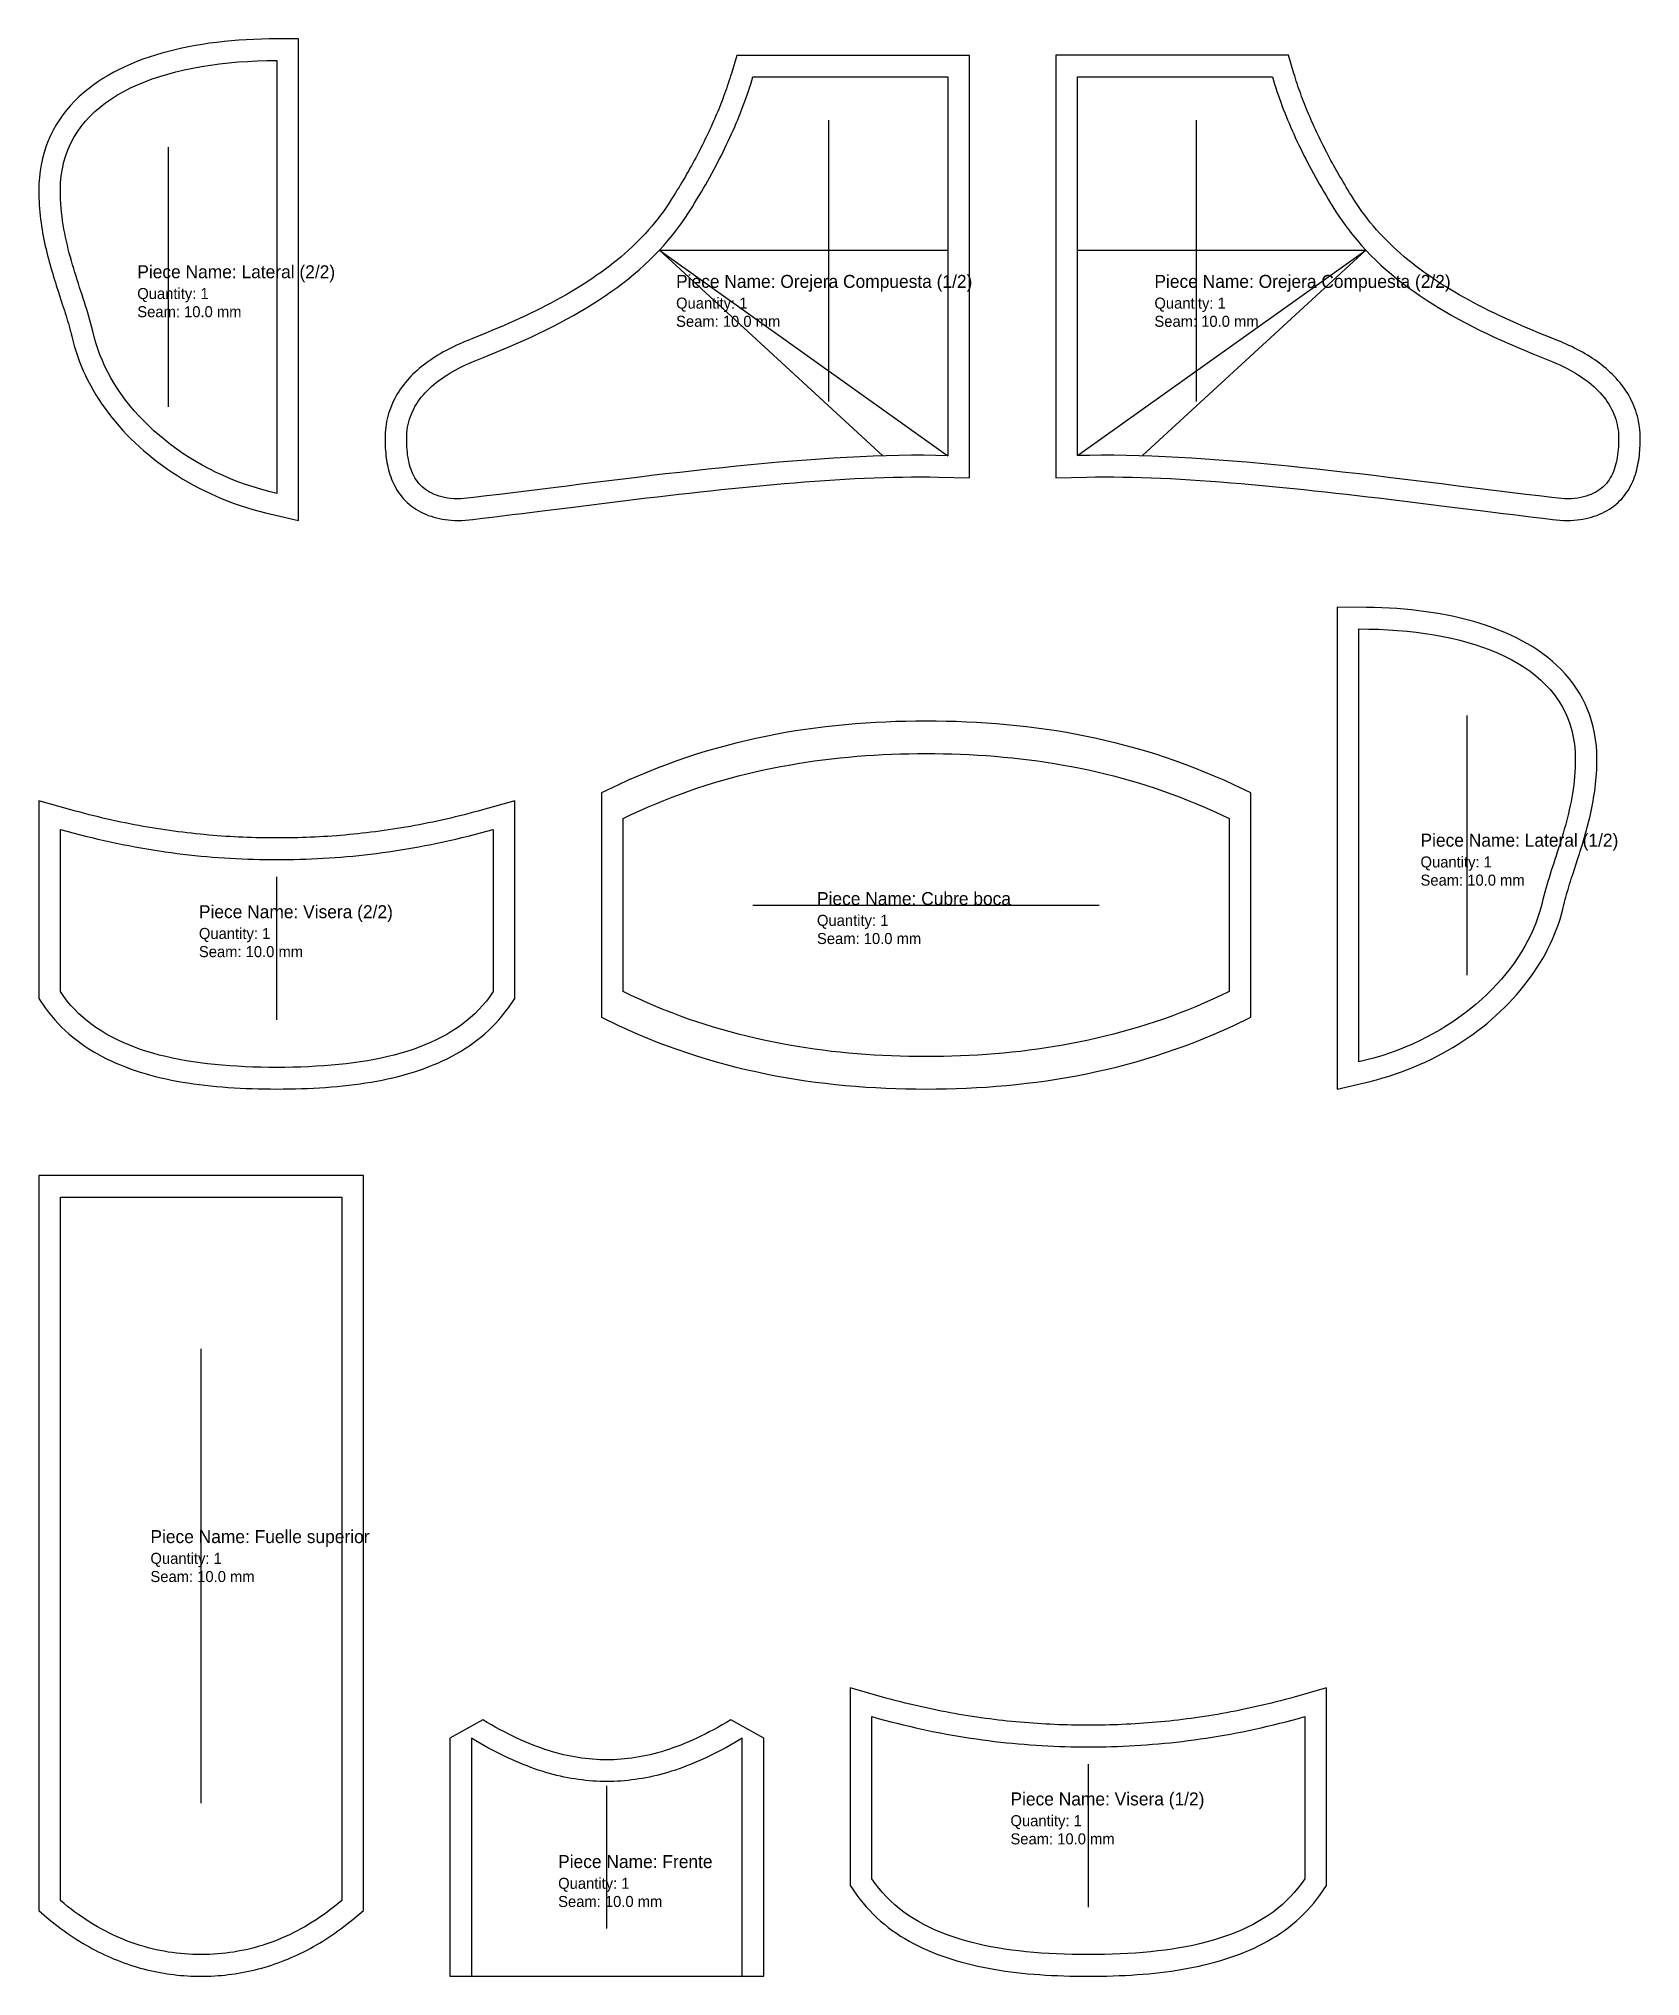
# Model space of a CAD drawing. Extents: x 0 to 74, y 0 to 89.5.
import ezdxf

# ---------------------------------------------------------------- set-up
doc = ezdxf.new("R2010")
doc.units = 0
for name, color, linetype in [('1', 7, 'Continuous'), ('4', 1, 'Continuous'), ('7', 3, 'Continuous'), ('8', 5, 'Continuous')]:
    doc.layers.add(name, color=color, linetype=linetype)

# ---------------------------------------------------------------- blocks, each defined once
blk = doc.blocks.new('PIECE_1_FUELLE_SUPERIOR')
at = {"layer": '1'}
blk.add_lwpolyline([(6.658, -0.999), (6.816, -0.995), (6.974, -0.99), (7.132, -0.982), (7.289, -0.971), (7.446, -0.958), (7.603, -0.943), (7.759, -0.926), (7.916, -0.906), (8.072, -0.884), (8.228, -0.859), (8.383, -0.832), (8.538, -0.803), (8.693, -0.772), (8.847, -0.737), (9.001, -0.701), (9.155, -0.662), (9.308, -0.621), (9.46, -0.577), (9.613, -0.531), (9.764, -0.483), (9.916, -0.432), (10.067, -0.378), (10.218, -0.322), (10.367, -0.264), (10.516, -0.204), (10.665, -0.141), (10.813, -0.076), (10.961, -0.008), (11.108, 0.063), (11.255, 0.135), (11.401, 0.21), (11.546, 0.288), (11.691, 0.368), (11.835, 0.45), (11.979, 0.535), (12.121, 0.622), (12.264, 0.711), (12.405, 0.803), (12.546, 0.898), (12.686, 0.994), (12.825, 1.093), (12.964, 1.195), (13.103, 1.299), (13.24, 1.405), (13.377, 1.514), (13.512, 1.625), (14, 2.034), (14, 36), (-1, 36), (-1, 2.034), (-0.512, 1.625), (-0.377, 1.514), (-0.24, 1.405), (-0.102, 1.299), (0.036, 1.195), (0.175, 1.093), (0.314, 0.994), (0.454, 0.898), (0.595, 0.803), (0.736, 0.711), (0.879, 0.622), (1.022, 0.535), (1.165, 0.45), (1.309, 0.368), (1.454, 0.288), (1.599, 0.21), (1.745, 0.135), (1.892, 0.063), (2.039, -0.008), (2.187, -0.076), (2.335, -0.141), (2.484, -0.204), (2.633, -0.264), (2.783, -0.322), (2.933, -0.378), (3.084, -0.432), (3.236, -0.483), (3.387, -0.531), (3.54, -0.577), (3.692, -0.621), (3.845, -0.662), (3.999, -0.701), (4.153, -0.737), (4.307, -0.772), (4.462, -0.803), (4.617, -0.832), (4.772, -0.859), (4.928, -0.884), (5.084, -0.906), (5.241, -0.926), (5.397, -0.943), (5.554, -0.958), (5.711, -0.971), (5.868, -0.982), (6.026, -0.99), (6.184, -0.995), (6.342, -0.999), (6.5, -1)], close=True, dxfattribs=at)
at = {"layer": '4'}
blk.add_lwpolyline([(0, 2.5), (0, 35), (13, 35), (13, 2.5), (12.833, 2.36), (12.665, 2.225), (12.496, 2.094), (12.326, 1.967), (12.155, 1.843), (11.984, 1.725), (11.811, 1.61), (11.638, 1.499), (11.464, 1.392), (11.289, 1.29), (11.114, 1.191), (10.937, 1.096), (10.76, 1.006), (10.582, 0.919), (10.403, 0.837), (10.224, 0.758), (10.043, 0.683), (9.863, 0.613), (9.681, 0.546), (9.499, 0.483), (9.316, 0.424), (9.132, 0.369), (8.948, 0.318), (8.763, 0.27), (8.577, 0.227), (8.391, 0.187), (8.205, 0.152), (8.017, 0.12), (7.83, 0.091), (7.641, 0.067), (7.452, 0.047), (7.263, 0.03), (7.073, 0.017), (6.882, 0.007), (6.691, 0.002), (6.5, 0), (6.309, 0.002), (6.118, 0.007), (5.927, 0.017), (5.737, 0.03), (5.548, 0.047), (5.359, 0.067), (5.17, 0.091), (4.983, 0.12), (4.795, 0.152), (4.609, 0.187), (4.423, 0.227), (4.237, 0.27), (4.052, 0.318), (3.868, 0.369), (3.684, 0.424), (3.501, 0.483), (3.319, 0.546), (3.138, 0.613), (2.957, 0.683), (2.776, 0.758), (2.597, 0.837), (2.418, 0.919), (2.24, 1.006), (2.063, 1.096), (1.886, 1.191), (1.711, 1.29), (1.536, 1.392), (1.362, 1.499), (1.189, 1.61), (1.016, 1.725), (0.845, 1.843), (0.674, 1.967), (0.504, 2.094), (0.335, 2.225), (0.167, 2.36)], close=True, dxfattribs=at)
at = {"layer": '7'}
blk.add_line((6.5, 7), (6.5, 28), dxfattribs=at)
at = {"layer": '8'}
for s, height, p in [('Piece Name: Fuelle superior', 0.6, (4.16, 19.017)), ('Quantity: 1', 0.51, (4.16, 18.057)), ('Seam: 10.0 mm', 0.51, (4.16, 17.217))]:
    blk.add_text(s, height=height, dxfattribs=at).set_placement(p)
blk = doc.blocks.new('PIECE_2_FRENTE')
at = {"layer": '1'}
blk.add_lwpolyline([(13.5, 11), (11.985, 11.857), (11.776, 11.732), (11.574, 11.614), (11.374, 11.501), (11.176, 11.392), (10.98, 11.288), (10.786, 11.189), (10.594, 11.094), (10.404, 11.003), (10.215, 10.916), (10.029, 10.834), (9.844, 10.757), (9.661, 10.683), (9.479, 10.613), (9.299, 10.548), (9.12, 10.486), (8.943, 10.429), (8.768, 10.375), (8.593, 10.325), (8.42, 10.279), (8.248, 10.237), (8.077, 10.198), (7.907, 10.163), (7.739, 10.132), (7.571, 10.104), (7.404, 10.079), (7.237, 10.058), (7.072, 10.04), (6.906, 10.026), (6.742, 10.014), (6.578, 10.006), (6.414, 10.002), (6.25, 10), (6.086, 10.002), (5.922, 10.006), (5.758, 10.014), (5.594, 10.026), (5.428, 10.04), (5.263, 10.058), (5.096, 10.079), (4.929, 10.104), (4.761, 10.132), (4.593, 10.163), (4.423, 10.198), (4.252, 10.237), (4.08, 10.279), (3.907, 10.325), (3.733, 10.375), (3.557, 10.429), (3.38, 10.486), (3.201, 10.548), (3.021, 10.613), (2.839, 10.683), (2.656, 10.757), (2.471, 10.834), (2.285, 10.916), (2.096, 11.003), (1.906, 11.094), (1.714, 11.189), (1.52, 11.288), (1.324, 11.392), (1.126, 11.501), (0.926, 11.614), (0.724, 11.732), (0.515, 11.857), (-1, 11), (-1, 0), (13.5, 0)], close=True, dxfattribs=at)
at = {"layer": '4'}
blk.add_lwpolyline([(0, 0), (12.5, 0), (12.5, 11), (12.309, 10.885), (12.119, 10.774), (11.931, 10.667), (11.744, 10.563), (11.558, 10.462), (11.374, 10.366), (11.191, 10.273), (11.008, 10.183), (10.827, 10.097), (10.647, 10.014), (10.469, 9.935), (10.291, 9.859), (10.114, 9.787), (9.938, 9.718), (9.763, 9.652), (9.589, 9.59), (9.416, 9.531), (9.244, 9.475), (9.072, 9.422), (8.902, 9.373), (8.732, 9.327), (8.562, 9.284), (8.394, 9.244), (8.226, 9.207), (8.059, 9.174), (7.892, 9.143), (7.726, 9.116), (7.56, 9.091), (7.395, 9.07), (7.23, 9.051), (7.066, 9.035), (6.902, 9.022), (6.739, 9.013), (6.576, 9.006), (6.413, 9.001), (6.25, 9), (6.087, 9.001), (5.924, 9.006), (5.761, 9.013), (5.598, 9.022), (5.434, 9.035), (5.27, 9.051), (5.105, 9.07), (4.94, 9.091), (4.774, 9.116), (4.608, 9.143), (4.441, 9.174), (4.274, 9.207), (4.106, 9.244), (3.938, 9.284), (3.768, 9.327), (3.598, 9.373), (3.428, 9.422), (3.256, 9.475), (3.084, 9.531), (2.911, 9.59), (2.737, 9.652), (2.562, 9.718), (2.386, 9.787), (2.209, 9.859), (2.031, 9.935), (1.853, 10.014), (1.673, 10.097), (1.492, 10.183), (1.309, 10.273), (1.126, 10.366), (0.942, 10.462), (0.756, 10.563), (0.569, 10.667), (0.381, 10.774), (0.191, 10.885), (0, 11)], close=True, dxfattribs=at)
at = {"layer": '7'}
blk.add_line((6.25, 2.2), (6.25, 8.8), dxfattribs=at)
at = {"layer": '8'}
for s, height, p in [('Piece Name: Frente', 0.6, (4, 5)), ('Quantity: 1', 0.51, (4, 4.04)), ('Seam: 10.0 mm', 0.51, (4, 3.2))]:
    blk.add_text(s, height=height, dxfattribs=at).set_placement(p)
blk = doc.blocks.new('PIECE_3_VISERA_1')
at = {"layer": '1'}
blk.add_lwpolyline([(9.222, 10.608), (9.026, 10.613), (8.824, 10.619), (8.634, 10.625), (8.437, 10.633), (8.234, 10.643), (8.037, 10.653), (7.845, 10.664), (7.642, 10.676), (7.444, 10.69), (7.245, 10.704), (7.052, 10.72), (6.854, 10.737), (6.649, 10.755), (6.649, 10.755), (6.455, 10.774), (6.249, 10.795), (6.054, 10.816), (5.851, 10.84), (5.653, 10.863), (5.446, 10.89), (5.247, 10.916), (5.048, 10.944), (4.845, 10.973), (4.636, 11.004), (4.433, 11.036), (4.235, 11.068), (4.031, 11.103), (3.82, 11.139), (3.619, 11.176), (3.416, 11.214), (3.204, 11.255), (3, 11.296), (2.796, 11.338), (2.796, 11.338), (2.583, 11.383), (2.382, 11.427), (2.171, 11.474), (1.959, 11.523), (1.756, 11.572), (1.54, 11.624), (1.336, 11.675), (1.125, 11.73), (0.908, 11.787), (0.703, 11.842), (0.49, 11.901), (-1, 12.322), (-1, 3.188), (-0.698, 2.751), (-0.558, 2.563), (-0.412, 2.38), (-0.261, 2.202), (-0.104, 2.031), (0.057, 1.865), (0.224, 1.705), (0.395, 1.55), (0.572, 1.401), (0.753, 1.257), (0.938, 1.119), (1.128, 0.987), (1.321, 0.859), (1.519, 0.737), (1.72, 0.62), (1.925, 0.508), (2.134, 0.401), (2.346, 0.3), (2.562, 0.202), (2.781, 0.11), (3.003, 0.022), (3.228, -0.062), (3.457, -0.141), (3.688, -0.217), (3.922, -0.288), (4.159, -0.355), (4.399, -0.418), (4.642, -0.477), (4.887, -0.533), (5.135, -0.585), (5.386, -0.633), (5.639, -0.678), (5.895, -0.72), (6.153, -0.759), (6.414, -0.794), (6.677, -0.826), (6.942, -0.855), (7.209, -0.882), (7.479, -0.905), (7.751, -0.926), (8.025, -0.944), (8.301, -0.959), (8.58, -0.972), (8.86, -0.982), (9.142, -0.99), (9.426, -0.996), (9.712, -0.999), (10, -1), (10.288, -0.999), (10.574, -0.996), (10.858, -0.99), (11.14, -0.982), (11.42, -0.972), (11.699, -0.959), (11.975, -0.944), (12.249, -0.926), (12.521, -0.905), (12.791, -0.882), (13.058, -0.855), (13.323, -0.826), (13.586, -0.794), (13.847, -0.759), (14.105, -0.72), (14.361, -0.678), (14.614, -0.633), (14.865, -0.585), (15.113, -0.533), (15.358, -0.477), (15.601, -0.418), (15.841, -0.355), (16.078, -0.288), (16.312, -0.217), (16.544, -0.141), (16.772, -0.062), (16.997, 0.022), (17.219, 0.11), (17.438, 0.202), (17.654, 0.3), (17.866, 0.401), (18.075, 0.508), (18.28, 0.62), (18.481, 0.737), (18.679, 0.859), (18.872, 0.987), (19.062, 1.119), (19.247, 1.257), (19.428, 1.401), (19.605, 1.55), (19.776, 1.705), (19.943, 1.865), (20.105, 2.031), (20.261, 2.202), (20.412, 2.38), (20.558, 2.563), (20.698, 2.751), (21, 3.188), (21, 12.322), (19.51, 11.901), (19.297, 11.842), (19.092, 11.787), (18.875, 11.73), (18.664, 11.675), (18.46, 11.624), (18.244, 11.572), (18.041, 11.523), (17.829, 11.474), (17.618, 11.427), (17.417, 11.383), (17.204, 11.338), (17.204, 11.338), (17, 11.296), (16.796, 11.255), (16.584, 11.214), (16.381, 11.176), (16.18, 11.139), (15.969, 11.103), (15.765, 11.068), (15.568, 11.036), (15.364, 11.004), (15.155, 10.973), (14.953, 10.944), (14.753, 10.916), (14.554, 10.89), (14.347, 10.863), (14.149, 10.84), (13.946, 10.816), (13.751, 10.795), (13.546, 10.774), (13.351, 10.755), (13.351, 10.755), (13.146, 10.737), (12.948, 10.72), (12.755, 10.704), (12.556, 10.69), (12.358, 10.676), (12.155, 10.664), (11.963, 10.653), (11.766, 10.643), (11.563, 10.633), (11.366, 10.625), (11.176, 10.619), (10.974, 10.613), (10.778, 10.608), (10.588, 10.605), (10.393, 10.602), (10.192, 10.601), (10, 10.6), (9.808, 10.601), (9.608, 10.602), (9.412, 10.605)], close=True, dxfattribs=at)
at = {"layer": '4'}
blk.add_lwpolyline([(0, 3.5), (0, 11), (0.291, 10.918), (0.581, 10.839), (0.871, 10.762), (1.159, 10.689), (1.447, 10.618), (1.734, 10.549), (2.02, 10.483), (2.305, 10.42), (2.589, 10.359), (2.873, 10.301), (3.155, 10.246), (3.437, 10.193), (3.718, 10.142), (3.998, 10.094), (4.278, 10.048), (4.557, 10.005), (4.835, 9.964), (5.113, 9.925), (5.389, 9.889), (5.665, 9.855), (5.941, 9.823), (6.215, 9.793), (6.49, 9.766), (6.763, 9.741), (7.036, 9.718), (7.308, 9.697), (7.58, 9.678), (7.851, 9.661), (8.121, 9.647), (8.391, 9.634), (8.661, 9.624), (8.929, 9.615), (9.198, 9.608), (9.466, 9.604), (9.733, 9.601), (10, 9.6), (10.267, 9.601), (10.534, 9.604), (10.802, 9.608), (11.071, 9.615), (11.339, 9.624), (11.609, 9.634), (11.879, 9.647), (12.149, 9.661), (12.42, 9.678), (12.692, 9.697), (12.964, 9.718), (13.237, 9.741), (13.51, 9.766), (13.785, 9.793), (14.059, 9.823), (14.335, 9.855), (14.611, 9.889), (14.888, 9.925), (15.165, 9.964), (15.443, 10.005), (15.722, 10.048), (16.002, 10.094), (16.282, 10.142), (16.563, 10.193), (16.845, 10.246), (17.127, 10.301), (17.411, 10.359), (17.695, 10.42), (17.98, 10.483), (18.266, 10.549), (18.553, 10.618), (18.841, 10.689), (19.129, 10.762), (19.419, 10.839), (19.709, 10.918), (20, 11), (20, 3.5), (19.846, 3.279), (19.683, 3.067), (19.511, 2.864), (19.331, 2.669), (19.143, 2.482), (18.947, 2.303), (18.743, 2.132), (18.531, 1.969), (18.311, 1.814), (18.084, 1.666), (17.849, 1.526), (17.607, 1.393), (17.359, 1.266), (17.103, 1.147), (16.84, 1.035), (16.571, 0.929), (16.295, 0.83), (16.012, 0.738), (15.724, 0.651), (15.429, 0.571), (15.129, 0.496), (14.822, 0.428), (14.51, 0.365), (14.193, 0.307), (13.87, 0.255), (13.541, 0.209), (13.208, 0.167), (12.869, 0.131), (12.526, 0.099), (12.178, 0.072), (11.826, 0.049), (11.469, 0.031), (11.108, 0.017), (10.742, 0.008), (10.373, 0.002), (10, 0), (9.627, 0.002), (9.258, 0.008), (8.892, 0.017), (8.531, 0.031), (8.174, 0.049), (7.822, 0.072), (7.474, 0.099), (7.131, 0.131), (6.792, 0.167), (6.459, 0.209), (6.13, 0.255), (5.807, 0.307), (5.49, 0.365), (5.178, 0.428), (4.871, 0.496), (4.571, 0.571), (4.276, 0.651), (3.988, 0.738), (3.705, 0.83), (3.429, 0.929), (3.16, 1.035), (2.897, 1.147), (2.641, 1.266), (2.393, 1.393), (2.151, 1.526), (1.916, 1.666), (1.689, 1.814), (1.469, 1.969), (1.257, 2.132), (1.053, 2.303), (0.857, 2.482), (0.669, 2.669), (0.489, 2.864), (0.317, 3.067), (0.154, 3.279)], close=True, dxfattribs=at)
at = {"layer": '7'}
blk.add_line((10, 2.2), (10, 8.8), dxfattribs=at)
at = {"layer": '8'}
for s, height, p in [('Piece Name: Visera (1/2)', 0.6, (6.4, 6.894)), ('Quantity: 1', 0.51, (6.4, 5.934)), ('Seam: 10.0 mm', 0.51, (6.4, 5.094))]:
    blk.add_text(s, height=height, dxfattribs=at).set_placement(p)
blk = doc.blocks.new('PIECE_4_VISERA_2')
at = {"layer": '1'}
blk.add_lwpolyline([(11.778, 11.608), (11.588, 11.605), (11.393, 11.602), (11.192, 11.601), (11, 11.6), (10.808, 11.601), (10.608, 11.602), (10.412, 11.605), (10.222, 11.608), (10.026, 11.613), (9.824, 11.619), (9.634, 11.625), (9.437, 11.633), (9.234, 11.643), (9.037, 11.653), (8.845, 11.664), (8.642, 11.676), (8.444, 11.69), (8.245, 11.704), (8.052, 11.72), (7.854, 11.737), (7.649, 11.755), (7.649, 11.755), (7.454, 11.774), (7.249, 11.795), (7.054, 11.816), (6.851, 11.84), (6.653, 11.863), (6.446, 11.89), (6.247, 11.916), (6.047, 11.944), (5.845, 11.973), (5.636, 12.004), (5.432, 12.036), (5.235, 12.068), (5.031, 12.103), (4.82, 12.139), (4.619, 12.176), (4.416, 12.214), (4.204, 12.255), (4, 12.296), (3.797, 12.338), (3.797, 12.338), (3.583, 12.383), (3.382, 12.427), (3.171, 12.474), (2.959, 12.523), (2.756, 12.572), (2.54, 12.624), (2.336, 12.675), (2.125, 12.73), (1.908, 12.787), (1.703, 12.842), (1.49, 12.901), (0, 13.322), (0, 4.188), (0.302, 3.751), (0.442, 3.563), (0.588, 3.38), (0.739, 3.202), (0.896, 3.031), (1.057, 2.865), (1.224, 2.705), (1.395, 2.55), (1.572, 2.401), (1.753, 2.257), (1.938, 2.119), (2.128, 1.987), (2.321, 1.859), (2.519, 1.737), (2.72, 1.62), (2.925, 1.508), (3.134, 1.402), (3.346, 1.3), (3.562, 1.202), (3.781, 1.11), (4.003, 1.022), (4.228, 0.938), (4.457, 0.859), (4.688, 0.783), (4.922, 0.712), (5.159, 0.645), (5.399, 0.582), (5.642, 0.523), (5.887, 0.467), (6.135, 0.415), (6.386, 0.367), (6.639, 0.322), (6.895, 0.28), (7.153, 0.241), (7.414, 0.206), (7.677, 0.174), (7.942, 0.145), (8.209, 0.118), (8.479, 0.095), (8.751, 0.074), (9.025, 0.056), (9.301, 0.041), (9.58, 0.028), (9.86, 0.018), (10.142, 0.01), (10.426, 0.004), (10.712, 0.001), (11, 0), (11.288, 0.001), (11.574, 0.004), (11.858, 0.01), (12.14, 0.018), (12.42, 0.028), (12.699, 0.041), (12.975, 0.056), (13.249, 0.074), (13.521, 0.095), (13.791, 0.118), (14.058, 0.145), (14.323, 0.174), (14.586, 0.206), (14.847, 0.241), (15.105, 0.28), (15.361, 0.322), (15.614, 0.367), (15.865, 0.415), (16.113, 0.467), (16.358, 0.523), (16.601, 0.582), (16.841, 0.645), (17.078, 0.712), (17.312, 0.783), (17.544, 0.859), (17.772, 0.938), (17.997, 1.022), (18.219, 1.11), (18.438, 1.202), (18.654, 1.3), (18.866, 1.402), (19.075, 1.508), (19.28, 1.62), (19.481, 1.737), (19.679, 1.859), (19.873, 1.987), (20.062, 2.119), (20.247, 2.257), (20.428, 2.401), (20.605, 2.55), (20.776, 2.705), (20.943, 2.865), (21.105, 3.031), (21.261, 3.202), (21.412, 3.38), (21.558, 3.563), (21.698, 3.751), (22, 4.188), (22, 13.322), (20.51, 12.901), (20.297, 12.842), (20.092, 12.787), (19.875, 12.73), (19.664, 12.675), (19.46, 12.624), (19.245, 12.572), (19.041, 12.523), (18.829, 12.474), (18.618, 12.427), (18.417, 12.383), (18.204, 12.338), (18.204, 12.338), (18, 12.296), (17.796, 12.255), (17.584, 12.214), (17.381, 12.176), (17.18, 12.139), (16.969, 12.103), (16.765, 12.068), (16.568, 12.036), (16.364, 12.004), (16.155, 11.973), (15.953, 11.944), (15.753, 11.916), (15.555, 11.89), (15.347, 11.863), (15.149, 11.84), (14.946, 11.816), (14.751, 11.795), (14.545, 11.774), (14.351, 11.755), (14.351, 11.755), (14.146, 11.737), (13.948, 11.72), (13.755, 11.704), (13.556, 11.69), (13.358, 11.676), (13.155, 11.664), (12.963, 11.653), (12.766, 11.643), (12.563, 11.633), (12.366, 11.625), (12.176, 11.619), (11.974, 11.613)], close=True, dxfattribs=at)
at = {"layer": '4'}
blk.add_lwpolyline([(21, 4.5), (20.846, 4.279), (20.683, 4.067), (20.511, 3.864), (20.331, 3.669), (20.143, 3.482), (19.947, 3.303), (19.743, 3.132), (19.531, 2.969), (19.311, 2.814), (19.084, 2.666), (18.849, 2.526), (18.607, 2.393), (18.359, 2.266), (18.103, 2.147), (17.84, 2.035), (17.571, 1.929), (17.295, 1.83), (17.012, 1.738), (16.724, 1.651), (16.429, 1.571), (16.129, 1.496), (15.822, 1.428), (15.51, 1.365), (15.193, 1.307), (14.87, 1.255), (14.541, 1.209), (14.208, 1.167), (13.869, 1.131), (13.526, 1.099), (13.178, 1.072), (12.826, 1.049), (12.469, 1.031), (12.108, 1.017), (11.742, 1.008), (11.373, 1.002), (11, 1), (10.627, 1.002), (10.258, 1.008), (9.892, 1.017), (9.531, 1.031), (9.174, 1.049), (8.822, 1.072), (8.474, 1.099), (8.131, 1.131), (7.792, 1.167), (7.459, 1.209), (7.13, 1.255), (6.807, 1.307), (6.49, 1.365), (6.178, 1.428), (5.871, 1.496), (5.571, 1.571), (5.276, 1.651), (4.988, 1.738), (4.705, 1.83), (4.429, 1.929), (4.16, 2.035), (3.897, 2.147), (3.641, 2.266), (3.393, 2.393), (3.151, 2.526), (2.916, 2.666), (2.689, 2.814), (2.469, 2.969), (2.257, 3.132), (2.053, 3.303), (1.857, 3.482), (1.669, 3.669), (1.489, 3.864), (1.317, 4.067), (1.154, 4.279), (1, 4.5), (1, 12), (1.291, 11.918), (1.581, 11.839), (1.871, 11.762), (2.159, 11.689), (2.447, 11.618), (2.734, 11.549), (3.02, 11.483), (3.305, 11.42), (3.589, 11.359), (3.873, 11.301), (4.155, 11.246), (4.437, 11.193), (4.718, 11.142), (4.998, 11.094), (5.278, 11.048), (5.557, 11.005), (5.835, 10.964), (6.113, 10.925), (6.389, 10.889), (6.665, 10.855), (6.941, 10.823), (7.215, 10.793), (7.49, 10.766), (7.763, 10.741), (8.036, 10.718), (8.308, 10.697), (8.58, 10.678), (8.851, 10.661), (9.121, 10.647), (9.391, 10.634), (9.661, 10.624), (9.929, 10.615), (10.198, 10.608), (10.466, 10.604), (10.733, 10.601), (11, 10.6), (11.267, 10.601), (11.534, 10.604), (11.802, 10.608), (12.071, 10.615), (12.339, 10.624), (12.609, 10.634), (12.879, 10.647), (13.149, 10.661), (13.42, 10.678), (13.692, 10.697), (13.964, 10.718), (14.237, 10.741), (14.51, 10.766), (14.785, 10.793), (15.059, 10.823), (15.335, 10.855), (15.611, 10.889), (15.888, 10.925), (16.165, 10.964), (16.443, 11.005), (16.722, 11.048), (17.002, 11.094), (17.282, 11.142), (17.563, 11.193), (17.845, 11.246), (18.127, 11.301), (18.411, 11.359), (18.695, 11.42), (18.98, 11.483), (19.266, 11.549), (19.553, 11.618), (19.841, 11.689), (20.129, 11.762), (20.419, 11.839), (20.709, 11.918), (21, 12)], close=True, dxfattribs=at)
at = {"layer": '7'}
blk.add_line((11, 3.2), (11, 9.8), dxfattribs=at)
at = {"layer": '8'}
for s, height, p in [('Piece Name: Visera (2/2)', 0.6, (7.4, 7.894)), ('Quantity: 1', 0.51, (7.4, 6.934)), ('Seam: 10.0 mm', 0.51, (7.4, 6.094))]:
    blk.add_text(s, height=height, dxfattribs=at).set_placement(p)
blk = doc.blocks.new('PIECE_5_CUBRE_BOCA')
at = {"layer": '1'}
blk.add_lwpolyline([(14.466, -1.498), (14.931, -1.49), (15.396, -1.478), (15.861, -1.46), (16.326, -1.437), (16.79, -1.408), (17.254, -1.374), (17.718, -1.334), (18.181, -1.289), (18.644, -1.237), (19.106, -1.179), (19.568, -1.115), (20.03, -1.045), (20.491, -0.968), (20.951, -0.885), (21.411, -0.795), (21.871, -0.698), (22.329, -0.594), (22.787, -0.484), (23.244, -0.365), (23.701, -0.24), (24.157, -0.107), (24.611, 0.033), (25.065, 0.181), (25.518, 0.336), (25.97, 0.5), (26.421, 0.671), (26.871, 0.851), (27.32, 1.039), (27.767, 1.235), (28.214, 1.439), (29, 1.816), (29, 12.184), (28.214, 12.561), (27.767, 12.765), (27.32, 12.961), (26.871, 13.149), (26.421, 13.329), (25.97, 13.5), (25.518, 13.664), (25.065, 13.819), (24.611, 13.967), (24.157, 14.107), (23.701, 14.24), (23.244, 14.366), (22.787, 14.484), (22.329, 14.594), (21.871, 14.698), (21.411, 14.795), (20.951, 14.885), (20.491, 14.968), (20.03, 15.045), (19.568, 15.115), (19.106, 15.179), (18.644, 15.237), (18.181, 15.289), (17.718, 15.334), (17.254, 15.374), (16.79, 15.408), (16.326, 15.437), (15.861, 15.46), (15.396, 15.478), (14.931, 15.49), (14.466, 15.498), (14, 15.5), (13.534, 15.498), (13.069, 15.49), (12.604, 15.478), (12.139, 15.46), (11.675, 15.437), (11.21, 15.408), (10.746, 15.374), (10.283, 15.334), (9.819, 15.289), (9.356, 15.237), (8.894, 15.179), (8.432, 15.115), (7.97, 15.045), (7.509, 14.968), (7.049, 14.885), (6.589, 14.795), (6.129, 14.698), (5.671, 14.594), (5.213, 14.484), (4.756, 14.366), (4.299, 14.24), (3.844, 14.107), (3.389, 13.967), (2.935, 13.819), (2.482, 13.664), (2.03, 13.5), (1.579, 13.329), (1.129, 13.149), (0.68, 12.961), (0.233, 12.765), (-0.214, 12.561), (-1, 12.184), (-1, 1.816), (-0.214, 1.439), (0.233, 1.235), (0.68, 1.039), (1.129, 0.851), (1.579, 0.671), (2.03, 0.5), (2.482, 0.336), (2.935, 0.181), (3.389, 0.033), (3.844, -0.107), (4.299, -0.24), (4.756, -0.365), (5.213, -0.484), (5.671, -0.594), (6.129, -0.698), (6.589, -0.795), (7.049, -0.885), (7.509, -0.968), (7.97, -1.045), (8.432, -1.115), (8.894, -1.179), (9.356, -1.237), (9.819, -1.289), (10.283, -1.334), (10.746, -1.374), (11.21, -1.408), (11.675, -1.437), (12.139, -1.46), (12.604, -1.478), (13.069, -1.49), (13.534, -1.498), (14, -1.5)], close=True, dxfattribs=at)
at = {"layer": '4'}
blk.add_lwpolyline([(0, 3), (0, 11), (0.375, 11.18), (0.752, 11.354), (1.129, 11.521), (1.507, 11.682), (1.886, 11.837), (2.266, 11.986), (2.647, 12.129), (3.029, 12.266), (3.411, 12.397), (3.794, 12.522), (4.178, 12.642), (4.563, 12.756), (4.949, 12.864), (5.335, 12.967), (5.722, 13.064), (6.11, 13.156), (6.498, 13.243), (6.888, 13.325), (7.277, 13.402), (7.668, 13.473), (8.059, 13.54), (8.451, 13.602), (8.844, 13.659), (9.237, 13.711), (9.631, 13.759), (10.025, 13.802), (10.42, 13.841), (10.816, 13.875), (11.212, 13.905), (11.609, 13.931), (12.006, 13.952), (12.404, 13.97), (12.802, 13.983), (13.201, 13.992), (13.6, 13.998), (14, 14), (14.4, 13.998), (14.799, 13.992), (15.198, 13.983), (15.596, 13.97), (15.994, 13.952), (16.391, 13.931), (16.788, 13.905), (17.184, 13.875), (17.58, 13.841), (17.975, 13.802), (18.369, 13.759), (18.763, 13.711), (19.156, 13.659), (19.549, 13.602), (19.941, 13.54), (20.332, 13.473), (20.723, 13.402), (21.113, 13.325), (21.502, 13.243), (21.89, 13.156), (22.278, 13.064), (22.665, 12.967), (23.051, 12.864), (23.437, 12.756), (23.822, 12.642), (24.206, 12.522), (24.589, 12.397), (24.971, 12.266), (25.353, 12.129), (25.734, 11.986), (26.114, 11.837), (26.493, 11.682), (26.871, 11.521), (27.248, 11.354), (27.625, 11.18), (28, 11), (28, 3), (27.625, 2.82), (27.248, 2.646), (26.871, 2.479), (26.493, 2.318), (26.114, 2.163), (25.734, 2.014), (25.353, 1.871), (24.971, 1.734), (24.589, 1.603), (24.206, 1.478), (23.822, 1.358), (23.437, 1.244), (23.051, 1.136), (22.665, 1.033), (22.278, 0.936), (21.89, 0.844), (21.502, 0.757), (21.113, 0.675), (20.723, 0.598), (20.332, 0.527), (19.941, 0.46), (19.549, 0.398), (19.156, 0.341), (18.763, 0.289), (18.369, 0.241), (17.975, 0.198), (17.58, 0.159), (17.184, 0.125), (16.788, 0.095), (16.391, 0.069), (15.994, 0.048), (15.596, 0.03), (15.198, 0.017), (14.799, 0.008), (14.4, 0.002), (14, 0), (13.6, 0.002), (13.201, 0.008), (12.802, 0.017), (12.404, 0.03), (12.006, 0.048), (11.609, 0.069), (11.212, 0.095), (10.816, 0.125), (10.42, 0.159), (10.025, 0.198), (9.631, 0.241), (9.237, 0.289), (8.844, 0.341), (8.451, 0.398), (8.059, 0.46), (7.668, 0.527), (7.277, 0.598), (6.888, 0.675), (6.498, 0.757), (6.11, 0.844), (5.722, 0.936), (5.335, 1.033), (4.949, 1.136), (4.563, 1.244), (4.178, 1.358), (3.794, 1.478), (3.411, 1.603), (3.029, 1.734), (2.647, 1.871), (2.266, 2.014), (1.886, 2.163), (1.507, 2.318), (1.129, 2.479), (0.752, 2.646), (0.375, 2.82)], close=True, dxfattribs=at)
at = {"layer": '7'}
blk.add_line((6, 7), (22, 7), dxfattribs=at)
at = {"layer": '8'}
for s, height, p in [('Piece Name: Cubre boca', 0.6, (8.96, 7)), ('Quantity: 1', 0.51, (8.96, 6.04)), ('Seam: 10.0 mm', 0.51, (8.96, 5.2))]:
    blk.add_text(s, height=height, dxfattribs=at).set_placement(p)
blk = doc.blocks.new('PIECE_6_LATERAL_1')
at = {"layer": '1'}
blk.add_lwpolyline([(0.518, -0.906), (0.815, -0.83), (1.109, -0.747), (1.4, -0.659), (1.687, -0.565), (1.97, -0.466), (2.249, -0.361), (2.525, -0.251), (2.796, -0.135), (3.064, -0.015), (3.328, 0.111), (3.587, 0.241), (3.842, 0.376), (4.093, 0.516), (4.339, 0.661), (4.581, 0.81), (4.819, 0.963), (5.051, 1.12), (5.28, 1.282), (5.503, 1.447), (5.721, 1.616), (5.935, 1.79), (6.143, 1.966), (6.347, 2.147), (6.545, 2.331), (6.738, 2.518), (6.926, 2.708), (7.108, 2.902), (7.285, 3.099), (7.456, 3.298), (7.622, 3.501), (7.782, 3.706), (7.936, 3.914), (8.084, 4.125), (8.226, 4.338), (8.362, 4.554), (8.492, 4.772), (8.615, 4.992), (8.732, 5.214), (8.843, 5.438), (8.947, 5.664), (9.044, 5.892), (9.134, 6.122), (9.217, 6.353), (9.294, 6.586), (9.363, 6.82), (9.424, 7.056), (9.473, 7.268), (9.499, 7.369), (9.531, 7.493), (9.562, 7.604), (9.597, 7.729), (9.63, 7.841), (9.665, 7.961), (9.703, 8.087), (9.703, 8.087), (9.739, 8.204), (9.778, 8.327), (9.778, 8.327), (9.816, 8.449), (9.897, 8.699), (10.105, 9.34), (10.189, 9.603), (10.231, 9.736), (10.273, 9.87), (10.315, 10.006), (10.356, 10.143), (10.397, 10.28), (10.437, 10.419), (10.477, 10.56), (10.516, 10.701), (10.555, 10.844), (10.592, 10.989), (10.628, 11.134), (10.664, 11.281), (10.698, 11.429), (10.731, 11.578), (10.762, 11.729), (10.792, 11.882), (10.82, 12.036), (10.847, 12.191), (10.872, 12.348), (10.895, 12.507), (10.916, 12.666), (10.935, 12.827), (10.952, 12.991), (10.966, 13.155), (10.978, 13.321), (10.987, 13.488), (10.994, 13.657), (10.999, 13.828), (11, 14.007), (10.993, 14.305), (10.973, 14.605), (10.939, 14.899), (10.891, 15.188), (10.83, 15.471), (10.755, 15.748), (10.667, 16.019), (10.567, 16.282), (10.454, 16.54), (10.328, 16.789), (10.191, 17.031), (10.043, 17.265), (9.883, 17.491), (9.714, 17.71), (9.534, 17.92), (9.344, 18.122), (9.146, 18.316), (8.939, 18.502), (8.724, 18.68), (8.501, 18.85), (8.271, 19.012), (8.033, 19.167), (7.788, 19.315), (7.536, 19.456), (7.279, 19.589), (7.015, 19.716), (6.744, 19.836), (6.469, 19.949), (6.187, 20.056), (5.901, 20.157), (5.608, 20.251), (5.311, 20.34), (5.009, 20.422), (4.702, 20.498), (4.391, 20.569), (4.075, 20.634), (3.755, 20.694), (3.431, 20.748), (3.103, 20.797), (2.771, 20.84), (2.436, 20.878), (2.097, 20.911), (1.755, 20.938), (1.41, 20.961), (1.061, 20.978), (0.71, 20.99), (0.356, 20.998), (-1, 21.007), (-1, -1.26)], close=True, dxfattribs=at)
at = {"layer": '4'}
blk.add_lwpolyline([(0, 0), (0, 20), (0.456, 19.996), (0.907, 19.983), (1.352, 19.962), (1.791, 19.933), (2.224, 19.894), (2.65, 19.847), (3.069, 19.791), (3.48, 19.727), (3.883, 19.653), (4.277, 19.57), (4.662, 19.479), (5.037, 19.378), (5.402, 19.268), (5.757, 19.148), (6.101, 19.019), (6.433, 18.881), (6.754, 18.733), (7.062, 18.575), (7.358, 18.408), (7.641, 18.23), (7.909, 18.043), (8.164, 17.846), (8.404, 17.639), (8.63, 17.422), (8.839, 17.195), (9.033, 16.957), (9.211, 16.709), (9.372, 16.451), (9.515, 16.182), (9.641, 15.903), (9.749, 15.613), (9.838, 15.312), (9.908, 15), (9.959, 14.678), (9.99, 14.344), (10, 14), (9.998, 13.793), (9.991, 13.588), (9.98, 13.385), (9.965, 13.184), (9.946, 12.986), (9.924, 12.789), (9.898, 12.595), (9.868, 12.402), (9.836, 12.211), (9.801, 12.022), (9.763, 11.834), (9.722, 11.648), (9.679, 11.464), (9.635, 11.281), (9.588, 11.099), (9.539, 10.919), (9.489, 10.74), (9.438, 10.562), (9.385, 10.386), (9.331, 10.211), (9.277, 10.036), (9.222, 9.863), (9.167, 9.69), (9.111, 9.519), (9.056, 9.348), (9, 9.177), (8.945, 9.008), (8.891, 8.839), (8.837, 8.67), (8.785, 8.502), (8.733, 8.335), (8.683, 8.167), (8.635, 8), (8.588, 7.833), (8.543, 7.667), (8.5, 7.5), (8.436, 7.225), (8.359, 6.951), (8.272, 6.678), (8.172, 6.407), (8.062, 6.136), (7.94, 5.868), (7.807, 5.602), (7.664, 5.338), (7.509, 5.077), (7.345, 4.818), (7.17, 4.563), (6.985, 4.311), (6.79, 4.063), (6.586, 3.819), (6.372, 3.579), (6.149, 3.344), (5.916, 3.113), (5.675, 2.888), (5.425, 2.667), (5.166, 2.453), (4.899, 2.244), (4.623, 2.041), (4.34, 1.845), (4.048, 1.656), (3.749, 1.473), (3.442, 1.298), (3.128, 1.13), (2.807, 0.97), (2.479, 0.817), (2.144, 0.674), (1.802, 0.538), (1.454, 0.412), (1.099, 0.295), (0.739, 0.187), (0.372, 0.088)], close=True, dxfattribs=at)
at = {"layer": '7'}
blk.add_line((5, 4), (5, 16), dxfattribs=at)
at = {"layer": '8'}
for s, height, p in [('Piece Name: Lateral (1/2)', 0.6, (2.847, 9.938)), ('Quantity: 1', 0.51, (2.847, 8.978)), ('Seam: 10.0 mm', 0.51, (2.847, 8.138))]:
    blk.add_text(s, height=height, dxfattribs=at).set_placement(p)
blk = doc.blocks.new('PIECE_7_LATERAL_2')
at = {"layer": '1'}
blk.add_lwpolyline([(10.482, 0.354), (12, 0), (12, 22.267), (10.644, 22.258), (10.29, 22.251), (9.939, 22.238), (9.591, 22.221), (9.245, 22.199), (8.903, 22.171), (8.564, 22.138), (8.229, 22.1), (7.897, 22.057), (7.569, 22.008), (7.245, 21.954), (6.925, 21.895), (6.609, 21.83), (6.298, 21.759), (5.991, 21.682), (5.689, 21.6), (5.392, 21.512), (5.1, 21.417), (4.813, 21.316), (4.531, 21.21), (4.256, 21.096), (3.985, 20.976), (3.721, 20.85), (3.464, 20.716), (3.212, 20.576), (2.967, 20.428), (2.73, 20.273), (2.499, 20.11), (2.276, 19.94), (2.061, 19.762), (1.854, 19.576), (1.656, 19.382), (1.466, 19.18), (1.287, 18.97), (1.117, 18.752), (0.958, 18.526), (0.809, 18.292), (0.672, 18.05), (0.547, 17.8), (0.434, 17.543), (0.333, 17.279), (0.245, 17.009), (0.17, 16.732), (0.109, 16.448), (0.062, 16.159), (0.027, 15.865), (0.007, 15.565), (0, 15.267), (0.002, 15.088), (0.006, 14.918), (0.013, 14.749), (0.022, 14.581), (0.034, 14.415), (0.048, 14.251), (0.065, 14.088), (0.084, 13.926), (0.105, 13.767), (0.128, 13.608), (0.153, 13.451), (0.18, 13.296), (0.208, 13.142), (0.238, 12.99), (0.269, 12.839), (0.302, 12.689), (0.336, 12.541), (0.372, 12.394), (0.408, 12.249), (0.445, 12.104), (0.484, 11.962), (0.523, 11.82), (0.563, 11.68), (0.603, 11.541), (0.644, 11.403), (0.686, 11.266), (0.727, 11.131), (0.769, 10.997), (0.812, 10.863), (0.895, 10.601), (1.104, 9.96), (1.184, 9.709), (1.223, 9.587), (1.223, 9.587), (1.261, 9.464), (1.297, 9.347), (1.297, 9.347), (1.335, 9.222), (1.371, 9.102), (1.403, 8.989), (1.438, 8.864), (1.469, 8.754), (1.502, 8.629), (1.527, 8.528), (1.576, 8.316), (1.637, 8.081), (1.706, 7.846), (1.783, 7.614), (1.866, 7.382), (1.956, 7.153), (2.054, 6.925), (2.157, 6.699), (2.268, 6.474), (2.385, 6.252), (2.508, 6.032), (2.638, 5.814), (2.774, 5.599), (2.916, 5.386), (3.064, 5.175), (3.218, 4.967), (3.378, 4.762), (3.544, 4.559), (3.715, 4.359), (3.892, 4.162), (4.074, 3.969), (4.262, 3.778), (4.455, 3.591), (4.653, 3.407), (4.857, 3.227), (5.065, 3.05), (5.279, 2.877), (5.497, 2.707), (5.721, 2.542), (5.949, 2.38), (6.182, 2.223), (6.419, 2.07), (6.661, 1.921), (6.907, 1.777), (7.158, 1.637), (7.413, 1.502), (7.672, 1.371), (7.936, 1.246), (8.204, 1.125), (8.475, 1.009), (8.751, 0.899), (9.03, 0.794), (9.313, 0.695), (9.601, 0.601), (9.891, 0.513), (10.185, 0.431)], close=True, dxfattribs=at)
at = {"layer": '4'}
blk.add_lwpolyline([(11, 1.26), (10.628, 1.349), (10.261, 1.447), (9.901, 1.555), (9.546, 1.672), (9.198, 1.799), (8.857, 1.934), (8.522, 2.078), (8.193, 2.23), (7.872, 2.39), (7.558, 2.558), (7.251, 2.733), (6.952, 2.916), (6.66, 3.105), (6.377, 3.302), (6.101, 3.504), (5.834, 3.713), (5.575, 3.928), (5.325, 4.148), (5.084, 4.373), (4.851, 4.604), (4.628, 4.839), (4.414, 5.079), (4.21, 5.323), (4.015, 5.572), (3.83, 5.823), (3.655, 6.079), (3.491, 6.337), (3.337, 6.598), (3.193, 6.862), (3.06, 7.128), (2.938, 7.397), (2.828, 7.667), (2.728, 7.939), (2.641, 8.212), (2.564, 8.486), (2.5, 8.76), (2.457, 8.927), (2.412, 9.094), (2.366, 9.261), (2.317, 9.428), (2.267, 9.595), (2.215, 9.763), (2.163, 9.931), (2.109, 10.099), (2.055, 10.268), (2, 10.438), (1.945, 10.608), (1.889, 10.779), (1.833, 10.951), (1.778, 11.123), (1.723, 11.297), (1.669, 11.471), (1.615, 11.646), (1.563, 11.823), (1.511, 12.001), (1.461, 12.179), (1.412, 12.36), (1.366, 12.541), (1.321, 12.724), (1.278, 12.909), (1.237, 13.095), (1.199, 13.282), (1.164, 13.471), (1.132, 13.662), (1.102, 13.855), (1.076, 14.05), (1.054, 14.246), (1.035, 14.445), (1.02, 14.646), (1.009, 14.848), (1.002, 15.053), (1, 15.26), (1.01, 15.605), (1.041, 15.938), (1.092, 16.261), (1.162, 16.572), (1.251, 16.873), (1.359, 17.163), (1.485, 17.443), (1.628, 17.711), (1.789, 17.97), (1.967, 18.218), (2.161, 18.455), (2.37, 18.683), (2.596, 18.9), (2.836, 19.107), (3.091, 19.304), (3.359, 19.491), (3.642, 19.668), (3.938, 19.835), (4.246, 19.993), (4.567, 20.141), (4.899, 20.279), (5.243, 20.408), (5.598, 20.528), (5.963, 20.638), (6.338, 20.739), (6.723, 20.831), (7.117, 20.914), (7.52, 20.987), (7.931, 21.052), (8.35, 21.108), (8.776, 21.155), (9.209, 21.193), (9.648, 21.223), (10.093, 21.244), (10.544, 21.256), (11, 21.26)], close=True, dxfattribs=at)
at = {"layer": '7'}
blk.add_line((6, 5.26), (6, 17.26), dxfattribs=at)
at = {"layer": '8'}
for s, height, p in [('Piece Name: Lateral (2/2)', 0.6, (4.553, 11.199)), ('Quantity: 1', 0.51, (4.553, 10.239)), ('Seam: 10.0 mm', 0.51, (4.553, 9.399))]:
    blk.add_text(s, height=height, dxfattribs=at).set_placement(p)
blk = doc.blocks.new('PIECE_8_OREJERA_COMPUESTA_1')
at = {"layer": '1'}
blk.add_lwpolyline([(3.056, -0.943), (3.502, -0.89), (3.954, -0.836), (4.409, -0.782), (4.869, -0.726), (5.333, -0.669), (6.269, -0.553), (7.697, -0.374), (9.147, -0.194), (9.633, -0.134), (10.122, -0.074), (10.611, -0.015), (11.099, 0.044), (11.59, 0.102), (12.083, 0.16), (12.574, 0.217), (13.063, 0.272), (13.556, 0.327), (14.044, 0.381), (14.535, 0.433), (14.535, 0.433), (15.021, 0.484), (15.511, 0.533), (15.993, 0.58), (16.476, 0.626), (16.961, 0.67), (17.436, 0.712), (17.916, 0.752), (18.39, 0.789), (18.855, 0.824), (19.327, 0.857), (19.786, 0.886), (20.25, 0.913), (20.704, 0.938), (21.151, 0.959), (21.604, 0.978), (22.043, 0.993), (22.475, 1.004), (22.911, 1.013), (23.329, 1.018), (23.751, 1.019), (24.164, 1.017), (24.57, 1.011), (26, 0.974), (26, 20.5), (15.258, 20.5), (15.005, 19.666), (14.968, 19.547), (14.933, 19.435), (14.893, 19.311), (14.853, 19.193), (14.815, 19.08), (14.773, 18.957), (14.731, 18.839), (14.689, 18.722), (14.646, 18.604), (14.602, 18.487), (14.558, 18.37), (14.514, 18.258), (14.466, 18.135), (14.419, 18.018), (14.371, 17.901), (14.324, 17.789), (14.272, 17.666), (14.272, 17.666), (14.222, 17.549), (14.17, 17.431), (14.12, 17.319), (14.065, 17.195), (14.011, 17.077), (13.956, 16.959), (13.9, 16.841), (13.843, 16.722), (13.785, 16.603), (13.727, 16.484), (13.667, 16.365), (13.609, 16.25), (13.545, 16.125), (13.483, 16.005), (13.422, 15.889), (13.355, 15.764), (13.292, 15.646), (13.223, 15.52), (13.156, 15.399), (13.09, 15.28), (13.018, 15.153), (12.951, 15.034), (12.95, 15.034), (12.877, 14.906), (12.877, 14.906), (12.807, 14.785), (12.807, 14.785), (12.731, 14.657), (12.657, 14.531), (12.584, 14.409), (12.505, 14.279), (12.505, 14.279), (12.427, 14.152), (12.349, 14.025), (12.229, 13.832), (12.109, 13.647), (11.985, 13.463), (11.861, 13.287), (11.729, 13.109), (11.601, 12.943), (11.461, 12.768), (11.321, 12.599), (11.18, 12.436), (11.032, 12.272), (10.884, 12.114), (10.728, 11.953), (10.573, 11.799), (10.414, 11.647), (10.245, 11.49), (10.085, 11.348), (9.908, 11.195), (9.735, 11.05), (9.559, 10.908), (9.374, 10.764), (9.19, 10.625), (9.002, 10.487), (8.81, 10.35), (8.614, 10.216), (8.414, 10.082), (8.208, 9.948), (8.003, 9.819), (7.794, 9.69), (7.574, 9.558), (7.366, 9.438), (7.141, 9.31), (6.91, 9.183), (6.69, 9.065), (6.453, 8.941), (6.219, 8.821), (5.975, 8.699), (5.741, 8.585), (5.49, 8.465), (5.24, 8.348), (4.984, 8.231), (4.733, 8.119), (4.473, 8.005), (4.203, 7.889), (3.942, 7.779), (3.665, 7.664), (3.665, 7.664), (3.397, 7.554), (3.397, 7.554), (3.114, 7.441), (2.828, 7.328), (2.692, 7.273), (2.558, 7.216), (2.426, 7.158), (2.295, 7.099), (2.166, 7.037), (2.04, 6.975), (1.915, 6.911), (1.792, 6.846), (1.671, 6.779), (1.552, 6.711), (1.435, 6.641), (1.32, 6.569), (1.207, 6.496), (1.096, 6.421), (0.988, 6.345), (0.882, 6.267), (0.777, 6.187), (0.675, 6.105), (0.576, 6.022), (0.478, 5.936), (0.383, 5.849), (0.291, 5.76), (0.2, 5.669), (0.113, 5.576), (0.028, 5.481), (-0.054, 5.384), (-0.134, 5.285), (-0.21, 5.184), (-0.284, 5.081), (-0.354, 4.976), (-0.421, 4.869), (-0.485, 4.76), (-0.545, 4.649), (-0.603, 4.536), (-0.657, 4.421), (-0.706, 4.305), (-0.753, 4.187), (-0.795, 4.067), (-0.834, 3.946), (-0.869, 3.823), (-0.899, 3.698), (-0.926, 3.573), (-0.949, 3.447), (-0.967, 3.319), (-0.982, 3.191), (-0.992, 3.061), (-0.998, 2.931), (-1, 2.805), (-0.999, 2.687), (-0.997, 2.575), (-0.993, 2.462), (-0.987, 2.35), (-0.98, 2.238), (-0.97, 2.126), (-0.959, 2.015), (-0.945, 1.904), (-0.929, 1.793), (-0.91, 1.682), (-0.889, 1.571), (-0.865, 1.462), (-0.838, 1.353), (-0.808, 1.243), (-0.775, 1.134), (-0.738, 1.026), (-0.698, 0.919), (-0.654, 0.813), (-0.606, 0.707), (-0.553, 0.602), (-0.497, 0.499), (-0.436, 0.397), (-0.37, 0.298), (-0.3, 0.2), (-0.225, 0.104), (-0.146, 0.011), (-0.062, -0.078), (0.027, -0.164), (0.12, -0.248), (0.217, -0.326), (0.319, -0.401), (0.424, -0.472), (0.532, -0.538), (0.645, -0.6), (0.76, -0.657), (0.879, -0.71), (1, -0.758), (1.125, -0.801), (1.251, -0.84), (1.38, -0.875), (1.512, -0.905), (1.646, -0.93), (1.782, -0.952), (1.92, -0.97), (2.062, -0.983), (2.205, -0.993), (2.351, -0.998), (2.551, -1.001)], close=True, dxfattribs=at)
at = {"layer": '4'}
blk.add_lwpolyline([(16, 19.5), (25, 19.5), (25, 2), (24.453, 2.013), (23.894, 2.019), (23.326, 2.018), (22.747, 2.01), (22.159, 1.997), (21.563, 1.977), (20.958, 1.951), (20.346, 1.92), (19.727, 1.884), (19.101, 1.843), (18.47, 1.798), (17.833, 1.748), (17.192, 1.694), (16.547, 1.637), (15.898, 1.576), (15.247, 1.512), (14.593, 1.445), (13.938, 1.375), (13.281, 1.303), (12.623, 1.229), (11.966, 1.153), (11.309, 1.076), (10.654, 0.998), (10, 0.919), (9.348, 0.839), (8.7, 0.758), (8.055, 0.678), (7.414, 0.598), (6.777, 0.519), (6.146, 0.44), (5.52, 0.362), (4.901, 0.286), (4.289, 0.211), (3.684, 0.139), (3.088, 0.068), (2.5, 0), (2.337, 0.003), (2.18, 0.011), (2.031, 0.025), (1.888, 0.043), (1.751, 0.067), (1.62, 0.096), (1.496, 0.13), (1.378, 0.169), (1.266, 0.213), (1.159, 0.261), (1.058, 0.313), (0.963, 0.37), (0.873, 0.432), (0.788, 0.497), (0.709, 0.567), (0.634, 0.641), (0.565, 0.719), (0.5, 0.8), (0.44, 0.885), (0.384, 0.974), (0.333, 1.066), (0.286, 1.162), (0.243, 1.261), (0.204, 1.363), (0.169, 1.468), (0.137, 1.576), (0.109, 1.688), (0.085, 1.801), (0.064, 1.918), (0.046, 2.037), (0.032, 2.159), (0.02, 2.283), (0.011, 2.409), (0.005, 2.537), (0.001, 2.668), (0, 2.8), (0.003, 2.932), (0.011, 3.063), (0.025, 3.192), (0.044, 3.319), (0.068, 3.444), (0.098, 3.567), (0.133, 3.688), (0.173, 3.807), (0.219, 3.925), (0.269, 4.041), (0.325, 4.155), (0.385, 4.267), (0.451, 4.377), (0.521, 4.485), (0.596, 4.592), (0.676, 4.696), (0.761, 4.799), (0.85, 4.9), (0.944, 4.999), (1.043, 5.096), (1.146, 5.192), (1.253, 5.285), (1.365, 5.377), (1.481, 5.467), (1.602, 5.555), (1.727, 5.641), (1.856, 5.725), (1.99, 5.807), (2.127, 5.888), (2.269, 5.967), (2.414, 6.044), (2.564, 6.119), (2.717, 6.192), (2.874, 6.263), (3.035, 6.332), (3.2, 6.4), (3.581, 6.55), (3.956, 6.702), (4.325, 6.855), (4.689, 7.009), (5.047, 7.165), (5.399, 7.322), (5.746, 7.481), (6.087, 7.642), (6.422, 7.805), (6.751, 7.97), (7.075, 8.137), (7.393, 8.307), (7.704, 8.48), (8.01, 8.655), (8.311, 8.834), (8.605, 9.015), (8.893, 9.2), (9.175, 9.388), (9.451, 9.579), (9.721, 9.774), (9.985, 9.973), (10.243, 10.175), (10.495, 10.382), (10.741, 10.593), (10.98, 10.808), (11.214, 11.027), (11.441, 11.252), (11.661, 11.481), (11.876, 11.714), (12.084, 11.953), (12.286, 12.197), (12.482, 12.447), (12.671, 12.701), (12.854, 12.962), (13.03, 13.228), (13.2, 13.5), (13.307, 13.675), (13.413, 13.848), (13.517, 14.021), (13.619, 14.193), (13.719, 14.364), (13.817, 14.535), (13.914, 14.705), (14.009, 14.874), (14.102, 15.042), (14.193, 15.21), (14.282, 15.378), (14.37, 15.544), (14.457, 15.711), (14.541, 15.877), (14.624, 16.043), (14.705, 16.208), (14.785, 16.373), (14.863, 16.538), (14.939, 16.702), (15.013, 16.866), (15.087, 17.03), (15.158, 17.194), (15.228, 17.358), (15.296, 17.522), (15.363, 17.686), (15.428, 17.85), (15.492, 18.014), (15.554, 18.178), (15.615, 18.342), (15.675, 18.507), (15.732, 18.672), (15.789, 18.837), (15.844, 19.002), (15.897, 19.168), (15.949, 19.334)], close=True, dxfattribs=at)
for points in [[(11.68, 11.5), (25, 11.5)], [(11.68, 11.5), (22, 2)], [(11.68, 11.5), (25, 2)]]:
    blk.add_lwpolyline(points, dxfattribs=at)
at = {"layer": '7'}
blk.add_line((19.5, 4.5), (19.5, 17.5), dxfattribs=at)
at = {"layer": '8'}
for s, height, p in [('Piece Name: Orejera Compuesta (1/2)', 0.6, (12.449, 9.754)), ('Quantity: 1', 0.51, (12.449, 8.794)), ('Seam: 10.0 mm', 0.51, (12.449, 7.954))]:
    blk.add_text(s, height=height, dxfattribs=at).set_placement(p)
blk = doc.blocks.new('PIECE_9_OREJERA_COMPUESTA_2')
at = {"layer": '1'}
blk.add_lwpolyline([(22.944, 0.058), (23.449, 0), (23.649, 0.003), (23.795, 0.008), (23.938, 0.018), (24.079, 0.031), (24.218, 0.049), (24.354, 0.07), (24.488, 0.096), (24.62, 0.126), (24.749, 0.161), (24.875, 0.199), (25, 0.243), (25.121, 0.291), (25.24, 0.343), (25.355, 0.4), (25.468, 0.462), (25.576, 0.529), (25.681, 0.599), (25.783, 0.674), (25.88, 0.753), (25.973, 0.836), (26.062, 0.923), (26.146, 1.012), (26.225, 1.105), (26.3, 1.2), (26.37, 1.298), (26.436, 1.398), (26.497, 1.5), (26.553, 1.603), (26.605, 1.707), (26.654, 1.814), (26.698, 1.92), (26.738, 2.027), (26.775, 2.135), (26.808, 2.244), (26.838, 2.353), (26.865, 2.462), (26.889, 2.572), (26.91, 2.683), (26.929, 2.794), (26.945, 2.904), (26.959, 3.015), (26.97, 3.127), (26.98, 3.238), (26.987, 3.35), (26.993, 3.463), (26.997, 3.575), (26.999, 3.688), (27, 3.805), (26.998, 3.932), (26.992, 4.062), (26.982, 4.192), (26.967, 4.32), (26.949, 4.448), (26.926, 4.574), (26.9, 4.699), (26.869, 4.824), (26.834, 4.947), (26.795, 5.068), (26.753, 5.188), (26.706, 5.306), (26.657, 5.422), (26.603, 5.537), (26.546, 5.649), (26.485, 5.76), (26.421, 5.87), (26.354, 5.976), (26.284, 6.081), (26.21, 6.184), (26.134, 6.285), (26.054, 6.384), (25.972, 6.482), (25.888, 6.576), (25.8, 6.67), (25.709, 6.761), (25.617, 6.85), (25.522, 6.937), (25.424, 7.023), (25.325, 7.106), (25.223, 7.187), (25.118, 7.268), (25.012, 7.346), (24.904, 7.422), (24.793, 7.497), (24.68, 7.57), (24.565, 7.642), (24.448, 7.711), (24.329, 7.78), (24.208, 7.847), (24.085, 7.912), (23.96, 7.976), (23.834, 8.038), (23.705, 8.099), (23.574, 8.159), (23.442, 8.217), (23.308, 8.274), (23.172, 8.329), (22.886, 8.442), (22.603, 8.555), (22.603, 8.555), (22.335, 8.664), (22.335, 8.665), (22.058, 8.779), (21.797, 8.89), (21.527, 9.006), (21.267, 9.12), (21.016, 9.232), (20.76, 9.349), (20.51, 9.466), (20.259, 9.586), (20.025, 9.7), (19.781, 9.822), (19.547, 9.941), (19.31, 10.066), (19.09, 10.184), (18.859, 10.311), (18.634, 10.438), (18.427, 10.559), (18.206, 10.691), (17.997, 10.819), (17.792, 10.948), (17.586, 11.083), (17.386, 11.216), (17.19, 11.351), (16.998, 11.488), (16.81, 11.626), (16.626, 11.765), (16.441, 11.909), (16.265, 12.051), (16.092, 12.195), (15.915, 12.349), (15.755, 12.491), (15.586, 12.647), (15.427, 12.8), (15.272, 12.954), (15.116, 13.115), (14.968, 13.273), (14.82, 13.437), (14.679, 13.6), (14.539, 13.768), (14.399, 13.944), (14.271, 14.109), (14.139, 14.288), (14.015, 14.464), (13.891, 14.648), (13.771, 14.833), (13.651, 15.025), (13.573, 15.153), (13.495, 15.28), (13.495, 15.28), (13.416, 15.41), (13.343, 15.532), (13.269, 15.658), (13.193, 15.786), (13.193, 15.786), (13.123, 15.907), (13.123, 15.907), (13.049, 16.035), (13.049, 16.035), (12.982, 16.154), (12.91, 16.281), (12.844, 16.4), (12.777, 16.521), (12.708, 16.647), (12.645, 16.764), (12.578, 16.89), (12.517, 17.006), (12.455, 17.126), (12.391, 17.25), (12.333, 17.366), (12.273, 17.485), (12.215, 17.604), (12.157, 17.723), (12.1, 17.842), (12.044, 17.96), (11.989, 18.078), (11.935, 18.196), (11.88, 18.319), (11.83, 18.432), (11.778, 18.549), (11.728, 18.667), (11.728, 18.667), (11.676, 18.79), (11.629, 18.902), (11.581, 19.018), (11.534, 19.136), (11.486, 19.259), (11.442, 19.37), (11.398, 19.488), (11.354, 19.605), (11.311, 19.722), (11.269, 19.84), (11.227, 19.957), (11.185, 20.081), (11.147, 20.193), (11.107, 20.311), (11.067, 20.435), (11.032, 20.548), (10.995, 20.666), (10.742, 21.501), (0, 21.501), (0, 1.975), (1.43, 2.011), (1.836, 2.017), (2.249, 2.02), (2.671, 2.019), (3.089, 2.014), (3.525, 2.005), (3.957, 1.993), (4.396, 1.978), (4.849, 1.96), (5.295, 1.939), (5.75, 1.914), (6.214, 1.887), (6.673, 1.857), (7.145, 1.824), (7.61, 1.79), (8.084, 1.752), (8.564, 1.712), (9.039, 1.671), (9.524, 1.627), (10.007, 1.581), (10.489, 1.534), (10.979, 1.484), (11.465, 1.434), (11.465, 1.434), (11.956, 1.381), (12.444, 1.328), (12.937, 1.273), (13.426, 1.218), (13.917, 1.161), (14.41, 1.103), (14.901, 1.045), (15.389, 0.986), (15.878, 0.927), (16.367, 0.867), (16.853, 0.807), (18.303, 0.626), (19.731, 0.448), (20.668, 0.332), (21.131, 0.275), (21.591, 0.219), (22.046, 0.164), (22.498, 0.111)], close=True, dxfattribs=at)
at = {"layer": '4'}
blk.add_lwpolyline([(10, 20.501), (10.051, 20.334), (10.103, 20.168), (10.156, 20.003), (10.211, 19.837), (10.268, 19.672), (10.325, 19.508), (10.385, 19.343), (10.446, 19.179), (10.508, 19.015), (10.572, 18.851), (10.637, 18.687), (10.704, 18.523), (10.772, 18.359), (10.842, 18.195), (10.913, 18.031), (10.987, 17.867), (11.061, 17.703), (11.137, 17.538), (11.215, 17.373), (11.295, 17.209), (11.376, 17.043), (11.459, 16.878), (11.543, 16.712), (11.63, 16.545), (11.718, 16.378), (11.807, 16.211), (11.898, 16.043), (11.991, 15.874), (12.086, 15.705), (12.183, 15.535), (12.281, 15.365), (12.381, 15.194), (12.483, 15.022), (12.587, 14.849), (12.693, 14.675), (12.8, 14.501), (12.97, 14.229), (13.146, 13.963), (13.329, 13.702), (13.518, 13.447), (13.714, 13.198), (13.916, 12.954), (14.124, 12.715), (14.339, 12.481), (14.559, 12.252), (14.786, 12.028), (15.02, 11.808), (15.259, 11.593), (15.505, 11.382), (15.757, 11.176), (16.015, 10.973), (16.279, 10.774), (16.549, 10.58), (16.825, 10.388), (17.107, 10.2), (17.395, 10.016), (17.689, 9.834), (17.99, 9.656), (18.296, 9.481), (18.607, 9.308), (18.925, 9.138), (19.249, 8.971), (19.578, 8.805), (19.913, 8.642), (20.254, 8.481), (20.601, 8.322), (20.953, 8.165), (21.311, 8.01), (21.675, 7.856), (22.044, 7.703), (22.419, 7.551), (22.8, 7.401), (22.965, 7.333), (23.126, 7.264), (23.283, 7.192), (23.436, 7.119), (23.586, 7.044), (23.731, 6.967), (23.873, 6.889), (24.01, 6.808), (24.144, 6.726), (24.273, 6.641), (24.398, 6.555), (24.519, 6.467), (24.635, 6.378), (24.747, 6.286), (24.854, 6.192), (24.957, 6.097), (25.056, 6), (25.15, 5.901), (25.239, 5.8), (25.324, 5.697), (25.404, 5.592), (25.479, 5.486), (25.549, 5.378), (25.615, 5.267), (25.675, 5.155), (25.731, 5.041), (25.781, 4.926), (25.827, 4.808), (25.867, 4.689), (25.902, 4.567), (25.932, 4.444), (25.956, 4.319), (25.975, 4.192), (25.989, 4.064), (25.997, 3.933), (26, 3.801), (25.999, 3.668), (25.995, 3.538), (25.989, 3.409), (25.98, 3.283), (25.968, 3.159), (25.954, 3.038), (25.936, 2.919), (25.915, 2.802), (25.891, 2.688), (25.863, 2.577), (25.831, 2.469), (25.796, 2.364), (25.757, 2.262), (25.714, 2.163), (25.667, 2.067), (25.616, 1.975), (25.56, 1.886), (25.5, 1.801), (25.435, 1.719), (25.366, 1.642), (25.291, 1.568), (25.212, 1.498), (25.127, 1.432), (25.037, 1.371), (24.942, 1.314), (24.841, 1.261), (24.734, 1.213), (24.622, 1.17), (24.504, 1.131), (24.38, 1.097), (24.249, 1.068), (24.112, 1.044), (23.969, 1.025), (23.82, 1.012), (23.663, 1.003), (23.5, 1.001), (22.912, 1.069), (22.316, 1.139), (21.711, 1.212), (21.099, 1.287), (20.48, 1.363), (19.854, 1.441), (19.223, 1.519), (18.586, 1.599), (17.945, 1.679), (17.3, 1.759), (16.652, 1.839), (16, 1.919), (15.346, 1.998), (14.691, 2.077), (14.034, 2.154), (13.377, 2.23), (12.719, 2.304), (12.062, 2.376), (11.407, 2.445), (10.753, 2.512), (10.102, 2.577), (9.453, 2.637), (8.808, 2.695), (8.167, 2.749), (7.53, 2.799), (6.899, 2.844), (6.273, 2.885), (5.654, 2.921), (5.042, 2.952), (4.437, 2.978), (3.841, 2.997), (3.253, 3.011), (2.674, 3.019), (2.106, 3.02), (1.547, 3.014), (1, 3.001), (1, 20.501)], close=True, dxfattribs=at)
for points in [[(1, 12.501), (14.32, 12.501)], [(1, 3.001), (14.32, 12.501)], [(4, 3.001), (14.32, 12.501)]]:
    blk.add_lwpolyline(points, dxfattribs=at)
at = {"layer": '7'}
blk.add_line((6.5, 5.501), (6.5, 18.501), dxfattribs=at)
at = {"layer": '8'}
for s, height, p in [('Piece Name: Orejera Compuesta (2/2)', 0.6, (4.551, 10.755)), ('Quantity: 1', 0.51, (4.551, 9.795)), ('Seam: 10.0 mm', 0.51, (4.551, 8.955))]:
    blk.add_text(s, height=height, dxfattribs=at).set_placement(p)

msp = doc.modelspace()

# ---------------------------------------------------------------- block references
at = {"layer": '1'}
for name, p in [('PIECE_7_LATERAL_2', (0, 67.2671)), ('PIECE_8_OREJERA_COMPUESTA_1', (17.0002, 68.2678)), ('PIECE_9_OREJERA_COMPUESTA_2', (47.0002, 67.2671)), ('PIECE_6_LATERAL_1', (61, 42.2604)), ('PIECE_5_CUBRE_BOCA', (27, 42.5)), ('PIECE_4_VISERA_2', (0, 41)), ('PIECE_1_FUELLE_SUPERIOR', (1, 1)), ('PIECE_3_VISERA_1', (38.5, 1)), ('PIECE_2_FRENTE', (20, 0))]:
    msp.add_blockref(name, p, dxfattribs=at)

doc.saveas('drawing.dxf')
